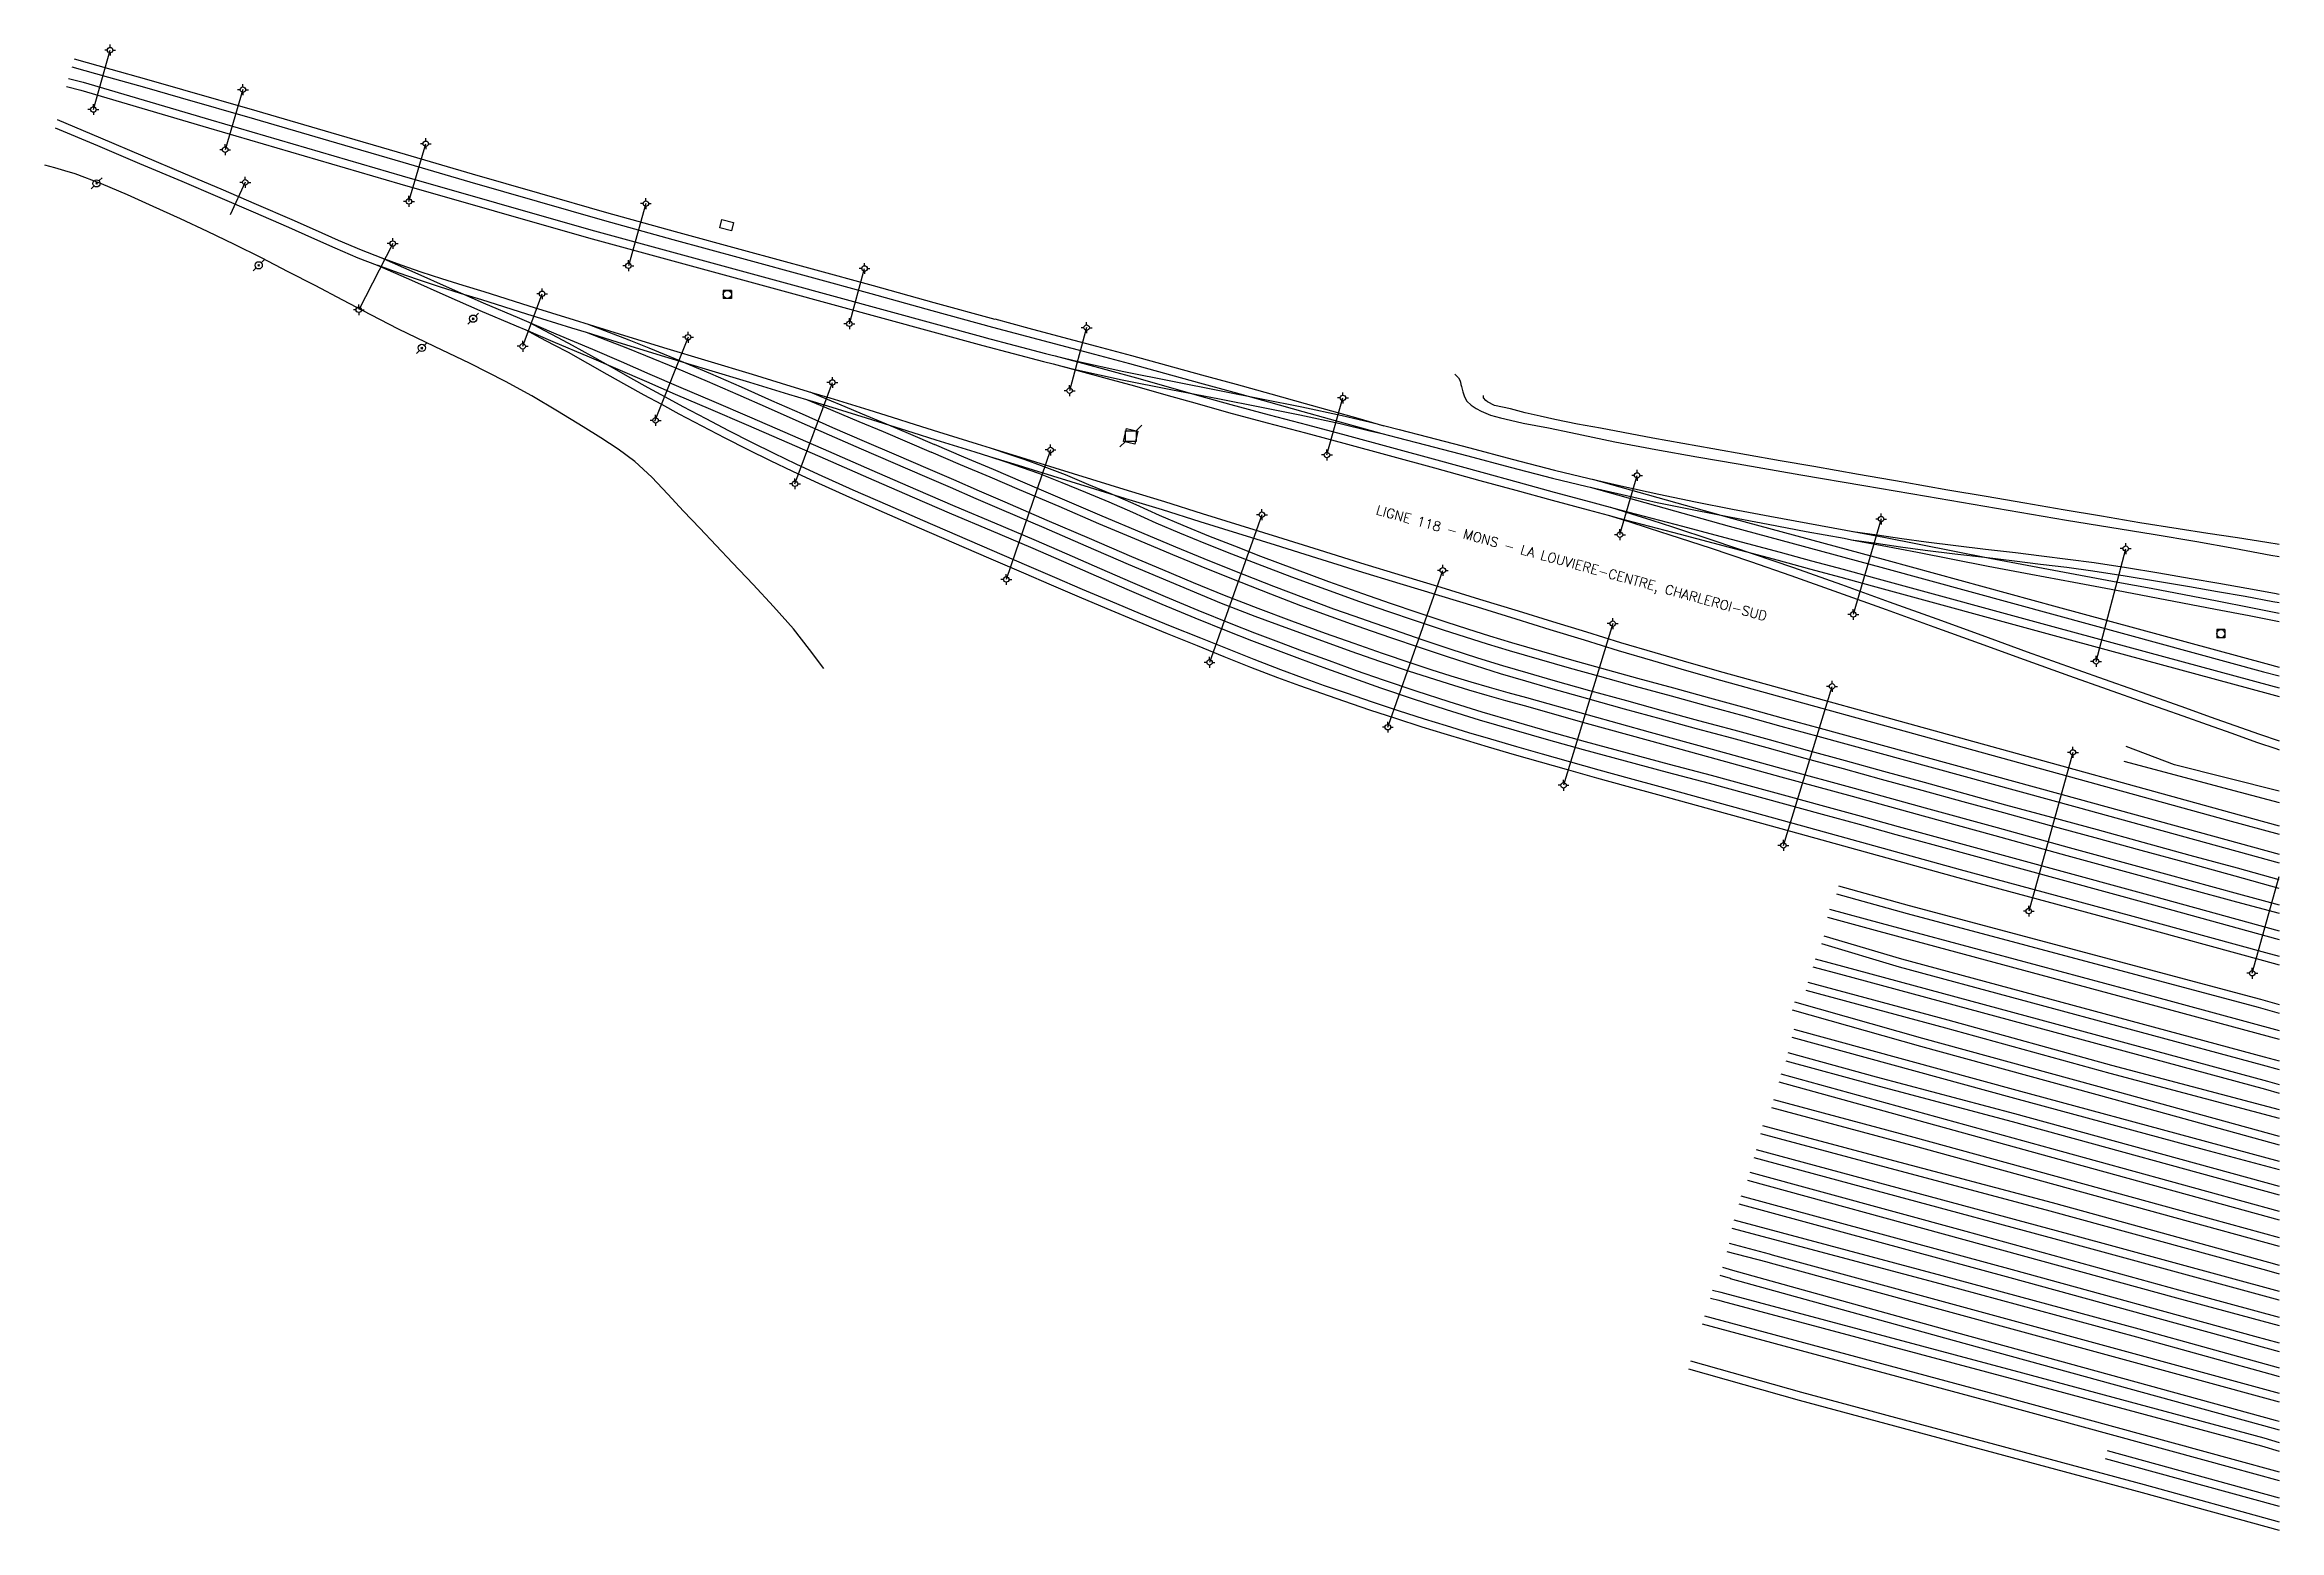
# Model space of a CAD drawing. Header units: millimetres. Extents: x 135999 to 137000, y 128000 to 129000.
# Drawn here: x 136588.9 to 137000, y 128187.1 to 128460.4 of the extents above; entities that cross this region are included whole.
import ezdxf
from ezdxf.enums import TextEntityAlignment as Align

# ---------------------------------------------------------------- set-up
doc = ezdxf.new("R2010")
doc.units = ezdxf.units.MM
doc.layers.get('0').update_dxf_attribs({"linetype": 'CONTINUOUS'})
for name, color, linetype in [('W0071', 7, 'CONTINUOUS'), ('W0104', 1, 'CONTINUOUS'), ('W0214', 2, 'CONTINUOUS'), ('W0420', 7, 'CONTINUOUS'), ('W0473', 7, 'CONTINUOUS'), ('W0600', 7, 'CONTINUOUS'), ('W0610', 7, 'CONTINUOUS'), ('W0611', 7, 'CONTINUOUS'), ('W0700', 7, 'CONTINUOUS'), ('W0989', 7, 'CONTINUOUS')]:
    doc.layers.add(name, color=color, linetype=linetype)
doc.styles.get("Standard").update_dxf_attribs({"font": 'romans.shx', "width": 0.85})

msp = doc.modelspace()

# ---------------------------------------------------------------- texts
at = {"layer": 'W0989'}
msp.add_text('LIGNE 118 - MONS - LA LOUVIERE-CENTRE, CHARLEROI-SUD', height=1.75, rotation=344.6616, dxfattribs=at).set_placement((136869.83, 128365.02), align=Align.MIDDLE_CENTER)

# ---------------------------------------------------------------- blocks, each defined once
blk = doc.blocks.new('T610')
for p, q in [((-0.500001, 0), (-1.000002, 0)), ((0, 0.500001), (0, 1.000002)), ((0.500001, 0), (1.000002, 0)), ((0, -0.500001), (0, -1.000002))]:
    blk.add_line(p, q)
blk.add_ellipse((0, 0), major_axis=(-0.353554, 0.353554), ratio=1, start_param=3.926990817, end_param=10.2101761242)
blk = doc.blocks.new('T473')
for p, q in [((-0.166667, 0.166667), (0.166667, -0.166667)), ((-0.166667, -0.166667), (0.166667, 0.166667)), ((0.500001, 0.500001), (1.000002, 1.000002)), ((-1.000002, -1.000002), (-0.500001, -0.500001))]:
    blk.add_line(p, q)
blk.add_ellipse((0, 0), major_axis=(0.471405, 0.471405), ratio=1, start_param=5.4977871438, end_param=11.780972451)
blk = doc.blocks.new('T420')
for p, q in [((0.75, 0.75), (-0.75, 0.75)), ((-0.75, 0.75), (-0.75, -0.75)), ((0.75, 0.75), (0.75, -0.75)), ((0.75, -0.75), (-0.75, -0.75))]:
    blk.add_line(p, q)
blk.add_ellipse((0, 0), major_axis=(-0.53, 0.53), ratio=1, start_param=3.926991, end_param=10.210176)
blk = doc.blocks.new('T600')
for p, q in [((-0.999999, 0.999999), (0.999999, 0.999999)), ((-0.999999, -0.999999), (-0.999999, 0.999999)), ((0.999999, 0.999999), (1.999998, 1.999998)), ((0.999999, 0.999999), (0.999999, -0.999999)), ((-0.999999, -0.999999), (-1.999998, -1.999998)), ((0.999999, -0.999999), (-0.999999, -0.999999))]:
    blk.add_line(p, q)

# ---------------------------------------------------------------- linework, layer by layer
at = {"layer": 'W0071'}
for points in [[(136848.36, 128399.77), (136848.61, 128399.51), (136848.98, 128399.12), (136849.26, 128398.7), (136849.38, 128398.31), (136849.46, 128397.89), (136849.54, 128397.48), (136849.8, 128396.54), (136850.12, 128395.62), (136850.57, 128394.8), (136851.31, 128394.07), (136852.23, 128393.48), (136853.18, 128392.96), (136854.9, 128392.23), (136856.73, 128391.73), (136858.58, 128391.29), (136860.9, 128390.76), (136863.24, 128390.32), (136865.58, 128389.88), (136869.65, 128389.03), (136873.72, 128388.16), (136877.79, 128387.32), (136885.33, 128385.89), (136892.88, 128384.56), (136900.43, 128383.25), (136911.99, 128381.25), (136923.55, 128379.29), (136935.11, 128377.34), (136943.68, 128375.86), (136952.26, 128374.39), (136960.83, 128372.94), (136968.82, 128371.63), (136976.81, 128370.33), (136984.8, 128368.99), (136991.62, 128367.75), (136998.43, 128366.49), (137000, 128366.2)], [(137000, 128368.42), (136997.73, 128368.82), (136992.29, 128369.69), (136986.84, 128370.48), (136981.4, 128371.29), (136974.35, 128372.44), (136967.3, 128373.64), (136960.26, 128374.84), (136953.17, 128376.04), (136946.09, 128377.24), (136939.01, 128378.46), (136930.8, 128379.89), (136922.61, 128381.34), (136914.4, 128382.79), (136908.2, 128383.86), (136902, 128384.92), (136895.8, 128386.01), (136890.29, 128387.01), (136884.78, 128388.02), (136879.27, 128389.05), (136875.1, 128389.82), (136870.92, 128390.6), (136866.76, 128391.45), (136864.02, 128392.05), (136861.29, 128392.68), (136858.58, 128393.39), (136857.11, 128393.7), (136855.64, 128394.04), (136854.36, 128394.68), (136854.02, 128394.95), (136853.6, 128395.45), (136853.61, 128395.87)], [(137000, 128323.03), (136980.74, 128327.89), (136971.85, 128331.29)], [(136971.38, 128328.58), (136992.79, 128322.89), (137000, 128321)]]:
    msp.add_lwpolyline(points, dxfattribs=at)
at = {"layer": 'W0104'}
msp.add_lwpolyline([(136713.11, 128426.7), (136713.49, 128428.21), (136715.67, 128427.67), (136715.29, 128426.16)], close=True, dxfattribs=at)
at = {"layer": 'W0214'}
msp.add_lwpolyline([(136732.24, 128345.62), (136729.61, 128349.15), (136726.65, 128352.9), (136723.03, 128357.05), (136719.26, 128361.08), (136715.46, 128365.08), (136712.47, 128368.26), (136709.47, 128371.42), (136706.45, 128374.56), (136703.54, 128377.69), (136700.62, 128380.81), (136697.51, 128383.69), (136694.44, 128385.97), (136691.22, 128388.06), (136687.96, 128390.09), (136683.29, 128392.99), (136678.54, 128395.77), (136673.73, 128398.45), (136667.23, 128401.76), (136660.62, 128404.89), (136654.04, 128408.07), (136648.91, 128410.71), (136643.79, 128413.39), (136638.67, 128416.06), (136633.74, 128418.61), (136628.81, 128421.15), (136623.85, 128423.63), (136618.9, 128426.02), (136613.91, 128428.35), (136608.9, 128430.61), (136604.16, 128432.74), (136599.39, 128434.82), (136594.52, 128436.62), (136592.66, 128437.19), (136590.79, 128437.72), (136588.93, 128438.25)], dxfattribs=at)
at = {"layer": 'W0600'}
msp.add_lwpolyline([(136790.04, 128389.3), (136789.49, 128386.88), (136787.4, 128387.36), (136787.96, 128389.77)], close=True, dxfattribs=at)
at = {"layer": 'W0611'}
for points in [[(136597.89, 128448.49), (136600.97, 128459.38)], [(136625.4, 128452.12), (136622.13, 128441.08)], [(136655.94, 128431.56), (136659.05, 128442.14)], [(136625.83, 128435.08), (136623.04, 128429.11)], [(136699.52, 128431.17), (136696.31, 128419.72)], [(136652.97, 128423.82), (136646.71, 128411.61)], [(136736.96, 128409.06), (136739.74, 128419.21)], [(136676.86, 128404.9), (136680.44, 128414.56)], [(136707.28, 128406.57), (136701.08, 128391.08)], [(136780.6, 128408.35), (136777.47, 128396.74)], [(136726.95, 128379.61), (136733.83, 128398.24)], [(136824.81, 128384.91), (136827.75, 128395.4)], [(136773.96, 128385.83), (136765.82, 128362.01)], [(136878.71, 128370.25), (136881.87, 128381.14)], [(136812.85, 128373.92), (136803.22, 128346.74)], [(136926.74, 128373.13), (136921.64, 128355.56)], [(136966.29, 128346.94), (136971.75, 128367.67)], [(136836.01, 128334.83), (136846.13, 128363.66)], [(136877.37, 128353.88), (136868.33, 128324.13)], [(136908.78, 128313.09), (136917.73, 128342.33)], [(136962.03, 128330.19), (136953.92, 128301)], [(136995.02, 128289.56), (137000, 128307.37)]]:
    msp.add_lwpolyline(points, dxfattribs=at)
at = {"layer": 'W0700'}
for points in [[(136593.34, 128454.16), (136596.02, 128453.47)], [(136593.94, 128456.34), (136600.67, 128454.43), (136607.27, 128452.56), (136613.86, 128450.68), (136627.51, 128446.73), (136641.15, 128442.74), (136654.79, 128438.76), (136667.15, 128435.17), (136679.51, 128431.6), (136691.89, 128428.07), (136704.48, 128424.57), (136717.1, 128421.11), (136729.71, 128417.66), (136740.91, 128414.59), (136752.11, 128411.52), (136763.31, 128408.45)], [(136594.35, 128457.81), (136601.09, 128455.9), (136607.68, 128454.03), (136614.28, 128452.15), (136627.94, 128448.2), (136641.58, 128444.21), (136655.22, 128440.23), (136667.58, 128436.64), (136679.93, 128433.07), (136692.3, 128429.55), (136704.89, 128426.04), (136717.5, 128422.59), (136730.12, 128419.14), (136741.32, 128416.07), (136752.52, 128412.99), (136763.72, 128409.92)], [(136592.93, 128452.68), (136595.59, 128452)], [(136595.59, 128452), (136619.05, 128445.09), (136654.25, 128434.81), (136688.98, 128424.86), (136724.73, 128415.11), (136761.51, 128405.05)], [(136596.02, 128453.47), (136619.48, 128446.55), (136654.67, 128436.28), (136689.39, 128426.33), (136725.13, 128416.59), (136761.92, 128406.53)], [(136591.25, 128446.61), (136599.23, 128443.24), (136606.99, 128439.96), (136614.75, 128436.66), (136621.31, 128433.88), (136627.86, 128431.08), (136634.42, 128428.25), (136638.67, 128426.34), (136642.89, 128424.43), (136647.13, 128422.63), (136650.76, 128421.23), (136654.42, 128419.9), (136658.11, 128418.63), (136661.95, 128417.37), (136665.83, 128416.16), (136669.71, 128414.96), (136678.01, 128412.35), (136686.32, 128409.77), (136694.62, 128407.19), (136702.76, 128404.7), (136710.9, 128402.23), (136719.05, 128399.75), (136726.21, 128397.57), (136729.97, 128396.43), (136733.37, 128395.4), (136740.52, 128393.19), (136744.8, 128391.85), (136749.08, 128390.49), (136753.35, 128389.14)], [(136590.84, 128445.12), (136598.64, 128441.83), (136606.4, 128438.55), (136614.15, 128435.26), (136620.71, 128432.47), (136627.26, 128429.67), (136633.8, 128426.85), (136638.04, 128424.94), (136642.28, 128423.03), (136646.56, 128421.21), (136650.12, 128419.84), (136650.22, 128419.8), (136653.91, 128418.46), (136657.62, 128417.18), (136661.49, 128415.91), (136665.37, 128414.7), (136669.26, 128413.5), (136677.56, 128410.9), (136685.86, 128408.3), (136688.51, 128407.49), (136694.17, 128405.73), (136702.31, 128403.24), (136710.46, 128400.76), (136718.61, 128398.29), (136725.76, 128396.11), (136729.09, 128395.1), (136732.92, 128393.93), (136740.07, 128391.73), (136744.34, 128390.39), (136748.62, 128389.04), (136752.89, 128387.68)], [(136650.74, 128421.24), (136657.03, 128418.46), (136663.32, 128415.68), (136669.62, 128412.93), (136676.3, 128410.06), (136682.99, 128407.22), (136689.68, 128404.36), (136694.97, 128402.09), (136700.25, 128399.8), (136705.53, 128397.52), (136712.05, 128394.72), (136718.56, 128391.93), (136725.08, 128389.12), (136733.1, 128385.62), (136741.11, 128382.11), (136749.12, 128378.6)], [(136650.12, 128419.84), (136656.41, 128417.06), (136662.71, 128414.28), (136669.01, 128411.52), (136675.69, 128408.65), (136677.42, 128407.92), (136682.39, 128405.81), (136689.08, 128402.96), (136694.36, 128400.68), (136699.64, 128398.4), (136704.93, 128396.12), (136711.44, 128393.32), (136717.96, 128390.52), (136724.47, 128387.71), (136732.49, 128384.22), (136740.5, 128380.71), (136748.51, 128377.2)], [(136678.14, 128409.27), (136680.73, 128407.9), (136683.34, 128406.54), (136685.94, 128405.14), (136689.54, 128403.14), (136693.11, 128401.1), (136696.68, 128399.1), (136699.89, 128397.33), (136703.1, 128395.58), (136706.32, 128393.85), (136710.53, 128391.61), (136714.74, 128389.41), (136718.98, 128387.26), (136723.04, 128385.26), (136727.12, 128383.31), (136731.23, 128381.39), (136737.58, 128378.51), (136743.99, 128375.71), (136750.4, 128372.9)], [(136689.06, 128408.91), (136692.71, 128407.5), (136696.38, 128406.09), (136700.04, 128404.65), (136705.73, 128402.3), (136711.39, 128399.88), (136717.04, 128397.43), (136722.66, 128394.96), (136728.27, 128392.47), (136733.88, 128389.99), (136739.7, 128387.46), (136745.54, 128384.93), (136751.37, 128382.4)], [(136763.7, 128409.93), (136769.95, 128408.27), (136776.19, 128406.61), (136782.43, 128404.94), (136788.87, 128403.2), (136795.31, 128401.45), (136801.75, 128399.68), (136808.11, 128397.92), (136814.46, 128396.16), (136820.81, 128394.38), (136825.64, 128393.03), (136830.47, 128391.66), (136835.3, 128390.3)], [(136677.42, 128407.92), (136680.02, 128406.55), (136682.62, 128405.18), (136685.2, 128403.8), (136688.79, 128401.8), (136692.36, 128399.77), (136695.94, 128397.76), (136699.15, 128395.99), (136702.37, 128394.24), (136705.6, 128392.5), (136709.81, 128390.26), (136714.04, 128388.05), (136718.29, 128385.89), (136722.37, 128383.88), (136726.47, 128381.93), (136730.58, 128380), (136736.96, 128377.12), (136743.38, 128374.31), (136749.79, 128371.5)], [(136688.51, 128407.49), (136692.16, 128406.08), (136695.82, 128404.67), (136699.46, 128403.23), (136705.14, 128400.89), (136710.79, 128398.47), (136716.42, 128396.03), (136722.05, 128393.56), (136727.65, 128391.07), (136733.27, 128388.59), (136739.1, 128386.05), (136744.93, 128383.53), (136750.76, 128381)], [(136761.51, 128405.05), (136767.08, 128403.59), (136772.65, 128402.12), (136774.44, 128401.67), (136778.23, 128400.72), (136787.13, 128398.76), (136796.08, 128396.98), (136805.03, 128395.21), (136812.44, 128393.74), (136819.85, 128392.27), (136827.24, 128390.68), (136832.48, 128389.43), (136834.89, 128388.83), (136837.71, 128388.12), (136842.94, 128386.78), (136850.72, 128384.73), (136858.49, 128382.64), (136866.29, 128380.64), (136872.69, 128379.09), (136873.22, 128378.97), (136879.1, 128377.61), (136885.53, 128376.19), (136892.33, 128374.79), (136899.15, 128373.46), (136905.97, 128372.15), (136912.96, 128370.85), (136919.97, 128369.58), (136921.33, 128369.32), (136926.97, 128368.27), (136933.47, 128367), (136939.96, 128365.71), (136946.46, 128364.43), (136954.32, 128362.95), (136962.18, 128361.49), (136970.04, 128360.02), (136976.11, 128358.88), (136982.19, 128357.73), (136988.27, 128356.56), (136994.46, 128355.36), (137000, 128354.26)], [(136761.9, 128406.53), (136767.47, 128405.07), (136773.03, 128403.6), (136778.58, 128402.21), (136787.45, 128400.26), (136796.38, 128398.48), (136805.33, 128396.71), (136812.74, 128395.24), (136820.16, 128393.77), (136827.58, 128392.17), (136832.85, 128390.92), (136838.09, 128389.6), (136843.33, 128388.26), (136851.12, 128386.21), (136858.88, 128384.12), (136866.66, 128382.12), (136873.04, 128380.58), (136879.44, 128379.1), (136885.85, 128377.69), (136892.63, 128376.29), (136899.44, 128374.96), (136906.25, 128373.66), (136913.24, 128372.35), (136920.24, 128371.08), (136927.25, 128369.78), (136933.76, 128368.5), (136940.26, 128367.21), (136946.76, 128365.93), (136954.6, 128364.45), (136962.46, 128362.99), (136970.32, 128361.52), (136976.4, 128360.38), (136982.48, 128359.23), (136988.56, 128358.07), (136994.76, 128356.86), (137000, 128355.82)], [(136763.31, 128408.45), (136769.55, 128406.79), (136775.8, 128405.14), (136782.03, 128403.47), (136788.47, 128401.73), (136794.91, 128399.97), (136801.34, 128398.2), (136807.7, 128396.45), (136814.05, 128394.68), (136820.4, 128392.91), (136825.23, 128391.55), (136830.06, 128390.19), (136834.89, 128388.83)], [(136774.44, 128401.67), (136779.42, 128400.32), (136784.4, 128398.97), (136789.38, 128397.61), (136795.16, 128395.99), (136800.94, 128394.35), (136806.73, 128392.74), (136813.79, 128390.84), (136820.86, 128388.98), (136827.93, 128387.11), (136836.27, 128384.83), (136844.6, 128382.54), (136852.93, 128380.24), (136859.58, 128378.42), (136866.23, 128376.6), (136872.89, 128374.8), (136876.53, 128373.83), (136878.52, 128373.29), (136884.16, 128371.8), (136889.8, 128370.31), (136895.8, 128368.73), (136901.8, 128367.14), (136907.8, 128365.54), (136913.57, 128363.98), (136919.34, 128362.41), (136925.11, 128360.83)], [(136774.84, 128403.15), (136779.82, 128401.8), (136784.8, 128400.45), (136789.78, 128399.08), (136795.58, 128397.46), (136801.35, 128395.82), (136807.13, 128394.21), (136814.18, 128392.32), (136821.25, 128390.46), (136828.33, 128388.58), (136836.67, 128386.31), (136845.01, 128384.01), (136853.33, 128381.72), (136859.98, 128379.9), (136866.63, 128378.08), (136873.28, 128376.28), (136878.91, 128374.77), (136884.55, 128373.28), (136890.19, 128371.79), (136896.19, 128370.21), (136902.19, 128368.62), (136908.19, 128367.02), (136913.97, 128365.46), (136919.74, 128363.88), (136925.51, 128362.31)], [(136729.09, 128395.1), (136732.3, 128393.77), (136735.51, 128392.43), (136738.71, 128391.09), (136743.15, 128389.21), (136747.58, 128387.31), (136752.01, 128385.41)], [(136729.68, 128396.51), (136732.89, 128395.18), (136736.1, 128393.85), (136739.31, 128392.5), (136743.75, 128390.62), (136748.18, 128388.72), (136752.61, 128386.82)], [(136753.34, 128389.15), (136760.49, 128386.94), (136767.64, 128384.73), (136774.78, 128382.52), (136781.5, 128380.46), (136788.23, 128378.4), (136794.95, 128376.32), (136801.87, 128374.16), (136808.8, 128371.98), (136815.71, 128369.82), (136823.35, 128367.45), (136830.99, 128365.08), (136838.64, 128362.73), (136845.76, 128360.57), (136852.88, 128358.41), (136860.01, 128356.24), (136866.29, 128354.29), (136872.56, 128352.34), (136878.84, 128350.42), (136885.1, 128348.57), (136891.37, 128346.75), (136897.66, 128344.94)], [(137000, 128305.15), (136991.87, 128307.39), (136983.22, 128309.78), (136974.56, 128312.15), (136966.15, 128314.45), (136957.73, 128316.74), (136949.32, 128319.04), (136941.83, 128321.09), (136934.33, 128323.15), (136926.84, 128325.21), (136919.83, 128327.14), (136912.81, 128329.08), (136905.79, 128331.01), (136899.3, 128332.78), (136892.81, 128334.54), (136886.33, 128336.32), (136879.55, 128338.17), (136872.77, 128340.03), (136866.01, 128341.94), (136861.37, 128343.29), (136856.75, 128344.67), (136852.13, 128346.09), (136846.98, 128347.76), (136841.85, 128349.47), (136836.73, 128351.22), (136833.02, 128352.49), (136829.3, 128353.79), (136825.58, 128355.11), (136820.03, 128357.16), (136814.51, 128359.27), (136809, 128361.43), (136802.7, 128363.96), (136796.44, 128366.54), (136790.18, 128369.16), (136782.86, 128372.26), (136775.55, 128375.4), (136768.25, 128378.52), (136762.84, 128380.82), (136757.43, 128383.12), (136752.01, 128385.41)], [(137000, 128306.74), (136992.28, 128308.86), (136983.62, 128311.25), (136974.97, 128313.63), (136966.55, 128315.93), (136958.14, 128318.22), (136949.72, 128320.51), (136942.23, 128322.57), (136934.74, 128324.62), (136927.25, 128326.68), (136920.23, 128328.62), (136913.21, 128330.55), (136906.19, 128332.48), (136899.7, 128334.25), (136893.22, 128336.02), (136886.73, 128337.8), (136879.95, 128339.65), (136873.18, 128341.5), (136866.43, 128343.41), (136861.81, 128344.76), (136857.19, 128346.13), (136852.59, 128347.55), (136847.46, 128349.21), (136842.34, 128350.92), (136837.23, 128352.66), (136833.52, 128353.94), (136829.8, 128355.23), (136826.1, 128356.55), (136820.57, 128358.6), (136815.06, 128360.7), (136809.56, 128362.85), (136803.28, 128365.38), (136797.02, 128367.96), (136790.77, 128370.57), (136783.46, 128373.67), (136776.16, 128376.8), (136768.85, 128379.93), (136763.44, 128382.23), (136758.02, 128384.52), (136752.61, 128386.82)], [(136752.89, 128387.68), (136760.04, 128385.48), (136762.75, 128384.64), (136767.19, 128383.27), (136774.33, 128381.06), (136781.05, 128379), (136787.78, 128376.93), (136794.49, 128374.86), (136801.42, 128372.7), (136808.34, 128370.52), (136815.26, 128368.36), (136822.9, 128365.99), (136830.54, 128363.62), (136838.19, 128361.27), (136845.31, 128359.1), (136852.43, 128356.95), (136859.56, 128354.78), (136865.83, 128352.83), (136872.11, 128350.88), (136878.4, 128348.95), (136884.67, 128347.1), (136890.95, 128345.28), (136897.23, 128343.47)], [(136762.75, 128384.64), (136765.75, 128383.62), (136768.75, 128382.6), (136771.73, 128381.54), (136776.07, 128379.86), (136780.37, 128378.09), (136784.66, 128376.28), (136789.01, 128374.38), (136793.34, 128372.45), (136797.69, 128370.57), (136802.46, 128368.62), (136807.25, 128366.74), (136812.05, 128364.89), (136818.29, 128362.52), (136824.55, 128360.21), (136830.82, 128357.97), (136835.93, 128356.19), (136841.06, 128354.45), (136846.19, 128352.76), (136850.22, 128351.46), (136854.26, 128350.19), (136858.31, 128348.95), (136863.84, 128347.32), (136869.38, 128345.75), (136874.93, 128344.2), (136881.53, 128342.37), (136888.14, 128340.57), (136894.75, 128338.76), (136901.54, 128336.9), (136908.33, 128335.04), (136915.12, 128333.18)], [(136763.25, 128386.09), (136766.3, 128385.05), (136769.25, 128384.05), (136772.26, 128382.98), (136776.64, 128381.29), (136780.96, 128379.5), (136785.27, 128377.69), (136789.63, 128375.79), (136793.96, 128373.85), (136798.29, 128371.98), (136803.03, 128370.04), (136807.8, 128368.17), (136812.6, 128366.32), (136818.83, 128363.96), (136825.07, 128361.65), (136831.33, 128359.41), (136836.43, 128357.64), (136841.54, 128355.9), (136846.67, 128354.21), (136850.69, 128352.92), (136854.71, 128351.65), (136858.75, 128350.41), (136864.26, 128348.79), (136869.8, 128347.22), (136875.34, 128345.67), (136881.94, 128343.85), (136888.55, 128342.04), (136895.16, 128340.24), (136901.95, 128338.38), (136908.74, 128336.51), (136915.53, 128334.65)], [(136750.76, 128381), (136755.49, 128378.97), (136760.21, 128376.93), (136764.93, 128374.9), (136772.7, 128371.54), (136780.48, 128368.17), (136788.26, 128364.84), (136793.94, 128362.41), (136799.63, 128360.01), (136805.35, 128357.67), (136811.53, 128355.28), (136817.75, 128352.98), (136823.99, 128350.71), (136829.23, 128348.84), (136834.48, 128346.99), (136839.75, 128345.2), (136843.43, 128344), (136847.12, 128342.84), (136850.83, 128341.7), (136854.24, 128340.71), (136857.67, 128339.74), (136861.1, 128338.79), (136872.48, 128335.59), (136883.87, 128332.44), (136895.27, 128329.29), (136908.33, 128325.69), (136921.4, 128322.11), (136934.47, 128318.52), (136947.7, 128314.87), (136960.92, 128311.21), (136974.15, 128307.58), (136983.13, 128305.14), (136992.11, 128302.71), (137000, 128300.58)], [(136751.37, 128382.41), (136756.09, 128380.37), (136760.81, 128378.34), (136765.54, 128376.31), (136773.31, 128372.94), (136781.08, 128369.58), (136788.86, 128366.24), (136794.54, 128363.82), (136800.22, 128361.42), (136805.91, 128359.1), (136812.08, 128356.71), (136818.28, 128354.41), (136824.51, 128352.15), (136829.74, 128350.28), (136834.98, 128348.43), (136840.23, 128346.66), (136843.9, 128345.46), (136847.58, 128344.3), (136851.26, 128343.17), (136854.67, 128342.18), (136858.08, 128341.22), (136861.51, 128340.26), (136872.89, 128337.07), (136884.28, 128333.91), (136895.68, 128330.76), (136908.74, 128327.17), (136921.81, 128323.59), (136934.88, 128320), (136948.11, 128316.35), (136961.33, 128312.69), (136974.56, 128309.05), (136983.53, 128306.62), (136992.51, 128304.19), (137000, 128302.17)], [(136873.63, 128380.45), (136899.24, 128373.29), (136927.78, 128365.55), (136959.16, 128356.96), (136997.5, 128346.52), (137000, 128345.85)], [(136748.51, 128377.2), (136755.77, 128374.11), (136763.03, 128371.03), (136770.28, 128367.93), (136776.32, 128365.31), (136782.36, 128362.67), (136788.41, 128360.06), (136794.44, 128357.49), (136800.48, 128354.96), (136806.56, 128352.49), (136810.94, 128350.78), (136815.33, 128349.1), (136819.74, 128347.46), (136824.7, 128345.63), (136829.67, 128343.83), (136834.65, 128342.09), (136840.69, 128340.06), (136846.75, 128338.1), (136852.83, 128336.21), (136859.18, 128334.32), (136865.54, 128332.5), (136871.92, 128330.71), (136879.64, 128328.62), (136887.37, 128326.57), (136895.1, 128324.52), (136902.04, 128322.63), (136908.98, 128320.74), (136915.92, 128318.84), (136922.7, 128316.98), (136929.48, 128315.11), (136936.26, 128313.24)], [(136749.1, 128378.6), (136756.36, 128375.52), (136763.63, 128372.44), (136770.88, 128369.34), (136776.93, 128366.71), (136782.97, 128364.07), (136789.01, 128361.47), (136795.04, 128358.9), (136801.07, 128356.37), (136807.12, 128353.91), (136811.49, 128352.21), (136815.87, 128350.54), (136820.27, 128348.89), (136825.22, 128347.07), (136830.18, 128345.27), (136835.15, 128343.54), (136841.17, 128341.51), (136847.21, 128339.56), (136853.28, 128337.67), (136859.61, 128335.79), (136865.96, 128333.97), (136872.33, 128332.19), (136880.03, 128330.1), (136887.76, 128328.05), (136895.49, 128325.99), (136902.44, 128324.11), (136909.39, 128322.22), (136916.33, 128320.32), (136923.11, 128318.45), (136929.89, 128316.58), (136936.66, 128314.71)], [(136873.22, 128378.97), (136898.83, 128371.82), (136927.38, 128364.08), (136958.76, 128355.49), (136997.1, 128345.04), (137000, 128344.26)], [(136750.4, 128372.9), (136756.79, 128370.14), (136763.17, 128367.38), (136769.56, 128364.63), (136774.69, 128362.42), (136779.81, 128360.22), (136784.93, 128358.05), (136790.45, 128355.76), (136795.99, 128353.5), (136801.54, 128351.26), (136806.44, 128349.28), (136811.33, 128347.32), (136816.25, 128345.43), (136820.27, 128343.96), (136824.31, 128342.52), (136828.36, 128341.12), (136833.13, 128339.5), (136837.91, 128337.91), (136842.7, 128336.37), (136846.76, 128335.11), (136850.83, 128333.87), (136854.9, 128332.66), (136859.66, 128331.27), (136864.43, 128329.91), (136869.2, 128328.56), (136874.8, 128326.99), (136880.41, 128325.45), (136886.02, 128323.9)], [(136876.53, 128373.83), (136880.32, 128372.64), (136884.1, 128371.45), (136887.88, 128370.24), (136895.32, 128367.8), (136902.74, 128365.28), (136910.14, 128362.73), (136918.93, 128359.63), (136927.7, 128356.47), (136936.47, 128353.31), (136944.78, 128350.3), (136953.08, 128347.28), (136961.4, 128344.29), (136968.34, 128341.83), (136975.28, 128339.38), (136982.23, 128336.93), (136986.76, 128335.32), (136991.29, 128333.7), (136995.83, 128332.1), (136999.56, 128330.83), (137000, 128330.68)], [(136876.99, 128375.29), (136880.84, 128374.08), (136884.56, 128372.91), (136888.36, 128371.7), (136895.81, 128369.25), (136903.23, 128366.73), (136910.64, 128364.18), (136919.44, 128361.07), (136928.22, 128357.91), (136936.99, 128354.74), (136945.3, 128351.74), (136953.6, 128348.72), (136961.91, 128345.73), (136968.85, 128343.27), (136975.79, 128340.82), (136982.74, 128338.37), (136987.27, 128336.76), (136991.8, 128335.14), (136996.33, 128333.55), (137000, 128332.3)], [(136749.79, 128371.5), (136756.18, 128368.74), (136762.57, 128365.98), (136768.96, 128363.23), (136774.08, 128361.02), (136779.21, 128358.81), (136784.34, 128356.64), (136789.87, 128354.35), (136795.41, 128352.09), (136800.96, 128349.84), (136805.87, 128347.86), (136810.77, 128345.89), (136815.71, 128343.99), (136819.75, 128342.51), (136823.8, 128341.08), (136827.87, 128339.67), (136832.64, 128338.05), (136837.43, 128336.46), (136842.24, 128334.91), (136846.31, 128333.64), (136850.39, 128332.41), (136854.47, 128331.19), (136859.24, 128329.8), (136864.01, 128328.44), (136868.79, 128327.09), (136874.39, 128325.52), (136880, 128323.97), (136885.61, 128322.42)], [(136921.33, 128369.32), (136925.83, 128368.67), (136930.34, 128368.02), (136934.85, 128367.4), (136940.32, 128366.72), (136945.79, 128366.09), (136951.27, 128365.44), (136956.09, 128364.85), (136960.9, 128364.24), (136965.71, 128363.59), (136971.66, 128362.68), (136977.59, 128361.7), (136983.51, 128360.7), (136988.62, 128359.82), (136993.73, 128358.93), (136998.82, 128357.98), (137000, 128357.75)], [(136921.54, 128370.84), (136926.05, 128370.19), (136930.55, 128369.54), (136935.05, 128368.92), (136940.5, 128368.24), (136945.97, 128367.61), (136951.45, 128366.96), (136956.28, 128366.37), (136961.1, 128365.76), (136965.93, 128365.1), (136971.9, 128364.19), (136977.84, 128363.21), (136983.77, 128362.2), (136988.88, 128361.33), (136994, 128360.43), (136999.11, 128359.49), (137000, 128359.31)], [(136925.11, 128360.83), (136958.61, 128351.71), (136997.97, 128341.03), (137000, 128340.47)], [(136925.51, 128362.31), (136959.01, 128353.18), (136998.38, 128342.51), (137000, 128342.06)], [(136897.23, 128343.47), (136942.04, 128331.07), (136990.45, 128317.73), (137000, 128315.12)], [(136897.64, 128344.94), (136942.45, 128332.55), (136990.85, 128319.21), (137000, 128316.7)], [(136915.12, 128333.18), (136962.8, 128320.09), (137000, 128309.89)], [(136915.53, 128334.65), (136963.2, 128321.56), (137000, 128311.47)], [(136886.02, 128323.9), (136912.27, 128316.66), (136941.27, 128308.65), (136972.39, 128300.24), (136997.48, 128293.38), (137000, 128292.68)], [(136885.61, 128322.42), (136911.86, 128315.19), (136940.87, 128307.17), (136971.99, 128298.76), (136997.07, 128291.9), (137000, 128291.09)], [(136936.66, 128314.71), (136976.61, 128303.8), (137000, 128297.37)], [(136936.26, 128313.24), (136976.21, 128302.33), (137000, 128295.78)], [(136918.53, 128304.14), (136931.53, 128300.56), (136996.14, 128283.29), (137000, 128282.22)], [(136918.94, 128305.61), (136931.93, 128302.04), (136996.54, 128284.77), (137000, 128283.81)], [(136916.87, 128299.87), (136926.33, 128297.27), (136975.69, 128284.02), (137000, 128277.43)], [(136917.27, 128301.34), (136926.73, 128298.75), (136976.09, 128285.5), (137000, 128279.01)], [(136915.79, 128295), (136930.08, 128290.73), (136996.84, 128272.7), (137000, 128271.83)], [(136916.23, 128296.46), (136930.48, 128292.2), (136997.24, 128274.18), (137000, 128273.42)], [(136914.21, 128290.71), (136919.25, 128289.36), (136997.44, 128268.22), (137000, 128267.52)], [(136914.6, 128292.19), (136919.65, 128290.84), (136997.84, 128269.7), (137000, 128269.11)], [(136912.89, 128286.42), (136938.61, 128279.49), (136968.85, 128271.16), (137000, 128262.89)], [(136913.29, 128287.9), (136939.01, 128280.96), (136969.12, 128272.67), (137000, 128264.47)], [(136910.41, 128282.85), (136933.97, 128276.13), (136969.53, 128266.41), (137000, 128258.01)], [(136910.83, 128284.32), (136934.38, 128277.6), (136969.93, 128267.88), (137000, 128259.6)], [(136910.3, 128277.81), (136951.3, 128266.56), (136986.2, 128257.11), (137000, 128253.42)], [(136910.71, 128279.29), (136951.7, 128268.04), (136986.6, 128258.59), (137000, 128255)], [(136909.2, 128273.47), (136925.48, 128269.01), (136950.88, 128262.29), (137000, 128248.78)], [(136909.61, 128274.95), (136925.87, 128270.49), (136951.28, 128263.77), (137000, 128250.37)], [(136907.92, 128269.56), (136959.45, 128255.35), (137000, 128244.2)], [(136908.33, 128271.04), (136959.86, 128256.83), (137000, 128245.78)], [(136906.96, 128266.31), (136932.79, 128259.38), (136981.21, 128246.08), (137000, 128240.93)], [(136904.96, 128261.54), (136928.09, 128255.33), (136958.21, 128247.35), (136998.03, 128236.38), (137000, 128235.85)], [(136906.56, 128264.83), (136932.39, 128257.91), (136980.81, 128244.6), (137000, 128239.35)], [(136903.74, 128257.15), (136928.03, 128250.56), (136961.2, 128241.6), (137000, 128231.04)], [(136904.56, 128260.07), (136927.7, 128253.85), (136957.81, 128245.87), (136997.62, 128234.91), (137000, 128234.26)], [(136902.61, 128252.95), (136942.35, 128242.08), (136981.48, 128231.34), (137000, 128226.3)], [(136903.34, 128255.68), (136927.63, 128249.08), (136960.8, 128240.13), (136999.94, 128229.47), (137000, 128229.45)], [(136900.95, 128248.61), (136950.85, 128235.08), (136995.46, 128222.79), (137000, 128221.55)], [(136902.2, 128251.47), (136941.95, 128240.6), (136981.08, 128229.86), (137000, 128224.72)], [(136900.55, 128247.13), (136950.45, 128233.6), (136995.05, 128221.32), (137000, 128219.97)], [(136899.26, 128242.68), (136937.54, 128232.49), (136973.72, 128222.65), (136999.36, 128215.56), (137000, 128215.39)], [(136899.65, 128244.16), (136937.94, 128233.97), (136974.13, 128224.12), (136999.76, 128217.04), (137000, 128216.97)], [(136898.39, 128238.39), (136905.75, 128236.46), (136906.33, 128236.3), (137000, 128210.72)], [(136898.78, 128239.87), (136906.14, 128237.94), (136906.73, 128237.78), (137000, 128212.31)], [(136897.11, 128234.01), (136898.97, 128233.43), (136899.01, 128233.42), (136940.2, 128222), (136998.84, 128205.88), (137000, 128205.56)], [(136897.56, 128235.47), (136899.42, 128234.9), (136940.61, 128223.47), (136999.24, 128207.35), (137000, 128207.14)], [(136895.39, 128229.77), (136896.91, 128229.4), (136897.53, 128229.24), (136952.33, 128214.56), (136996.73, 128202.6), (137000, 128201.63)], [(136895.74, 128231.26), (136897.26, 128230.89), (136897.92, 128230.72), (136952.73, 128216.03), (136997.13, 128204.07), (137000, 128203.22)], [(136893.86, 128225.07), (136947.81, 128210.53), (136991.04, 128198.69), (137000, 128196.21)], [(136894.26, 128226.55), (136948.21, 128212.01), (136991.44, 128200.16), (137000, 128197.8)], [(136891.3, 128216.8), (136911.68, 128211.04), (136974.77, 128194.01), (137000, 128187.07)], [(136891.71, 128218.27), (136912.08, 128212.51), (136975.17, 128195.48), (137000, 128188.65)], [(136967.96, 128200.3), (137000, 128191.48)], [(136968.36, 128201.77), (137000, 128193.07)]]:
    msp.add_lwpolyline(points, dxfattribs=at)

# ---------------------------------------------------------------- block references
at = {"layer": 'W0420'}
for p in [(136714.51, 128414.45), (136989.23, 128352.03)]:
    msp.add_blockref('T420', p, dxfattribs=at)
at = {"layer": 'W0473', "rotation": 359.9999899820874}
for p in [(136598.48, 128434.88), (136628.3, 128419.8), (136658.31, 128404.6)]:
    msp.add_blockref('T473', p, dxfattribs=at)
at = {"layer": 'W0473'}
msp.add_blockref('T473', (136667.76, 128409.99), dxfattribs=at)
at = {"layer": 'W0600', "rotation": 359.9999899820874}
msp.add_blockref('T600', (136788.74, 128388.38), dxfattribs=at)
at = {"layer": 'W0610', "rotation": 359.9999899820874}
for p in [(136600.97, 128459.4), (136625.4, 128452.11), (136597.89, 128448.47), (136622.13, 128441.08), (136659.04, 128442.17), (136625.83, 128435.07), (136655.94, 128431.56), (136699.52, 128431.15), (136652.96, 128423.81), (136696.31, 128419.72), (136739.75, 128419.22), (136680.44, 128414.56), (136646.71, 128411.62), (136736.96, 128409.05), (136780.6, 128408.33), (136676.86, 128404.9), (136707.28, 128406.57), (136733.83, 128398.25), (136777.47, 128396.74), (136827.75, 128395.41), (136701.31, 128391.28), (136773.96, 128385.83), (136824.81, 128384.91), (136726.95, 128379.61), (136881.87, 128381.15), (136812.85, 128373.92), (136926.75, 128373.12), (136878.71, 128370.24), (136971.75, 128367.68), (136846.13, 128363.68), (136765.82, 128362.01), (136921.64, 128355.57), (136877.38, 128353.88), (136803.21, 128346.75), (136966.29, 128346.93), (136917.73, 128342.34), (136836.01, 128334.82), (136962.03, 128330.19), (136868.33, 128324.13), (136908.78, 128313.08), (136953.92, 128300.99), (136995.02, 128289.55)]:
    msp.add_blockref('T610', p, dxfattribs=at)

msp.set_redraw_order([(e.dxf.handle, doc.entitydb.next_handle()) for e in msp.query("TEXT MTEXT ATTDEF DIMENSION ARC_DIMENSION")])  # texts and dimensions are drawn at this point

doc.saveas('drawing.dxf')
